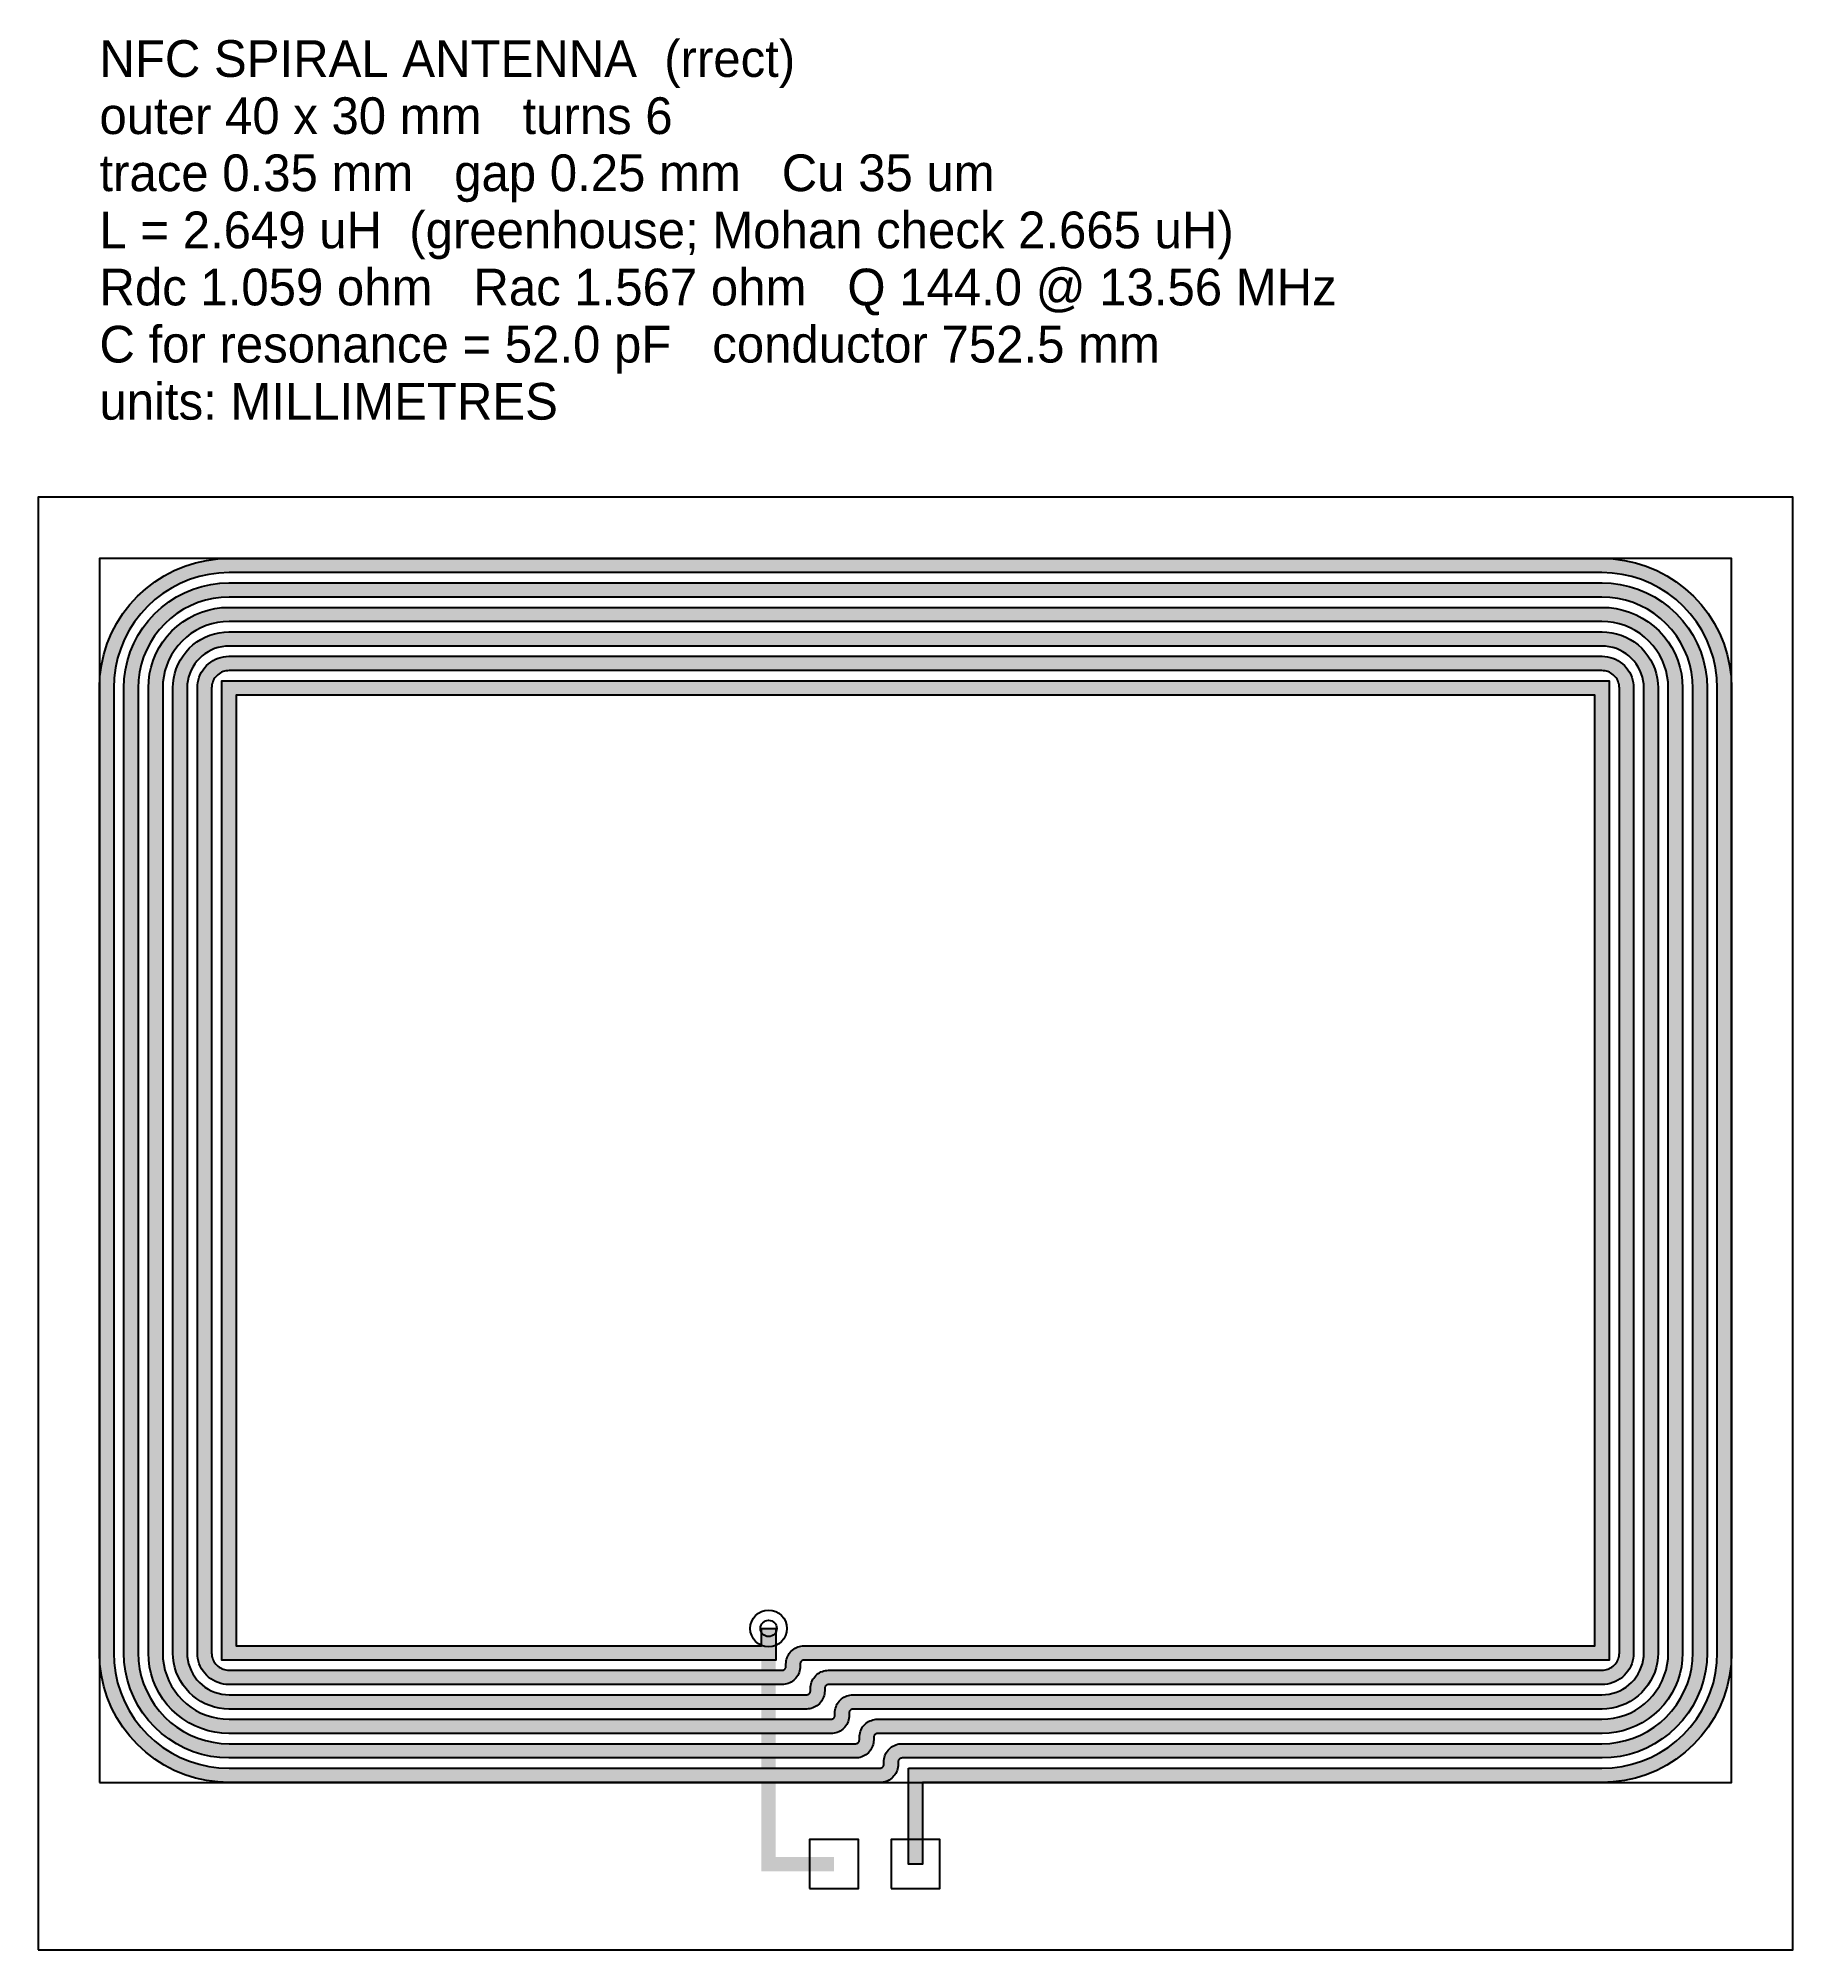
# Model space of a CAD drawing. Header units: millimetres. Extents: x -21.5 to 21.5, y -19.1 to 27.7.
import ezdxf

# ---------------------------------------------------------------- set-up
doc = ezdxf.new("R2010")
doc.units = ezdxf.units.MM
for name, color, linetype in [('ANT_BOTTOM', 1, 'Continuous'), ('ANT_CENTERLINE', 5, 'Continuous'), ('ANT_COPPER', 3, 'Continuous'), ('ANT_COPPER_HATCH', 3, 'Continuous'), ('ANT_INFO', 4, 'Continuous'), ('ANT_KEEPOUT', 8, 'Continuous'), ('ANT_PADS', 2, 'Continuous'), ('ANT_VIA', 6, 'Continuous'), ('BOARD_OUTLINE', 7, 'Continuous')]:
    doc.layers.add(name, color=color, linetype=linetype)

msp = doc.modelspace()

# ---------------------------------------------------------------- texts
at = {"layer": 'ANT_INFO'}
for s, p in [('NFC SPIRAL ANTENNA  (rrect)', (-20, 26.8)), ('outer 40 x 30 mm   turns 6', (-20, 25.4)), ('trace 0.35 mm   gap 0.25 mm   Cu 35 um', (-20, 24)), ('L = 2.649 uH  (greenhouse; Mohan check 2.665 uH)', (-20, 22.6)), ('Rdc 1.059 ohm   Rac 1.567 ohm   Q 144.0 @ 13.56 MHz', (-20, 21.2)), ('C for resonance = 52.0 pF   conductor 752.5 mm', (-20, 19.8)), ('units: MILLIMETRES', (-20, 18.4))]:
    msp.add_text(s, height=0.9, dxfattribs=at).set_placement(p)

# ---------------------------------------------------------------- hatches: boundary and pattern name
at = {"layer": 'ANT_COPPER_HATCH'}
msp.add_hatch(color=3, dxfattribs=at).paths.add_polyline_path([(-0.175, -14.65), (16.821, -14.65), (17.071, -14.639), (17.316, -14.607), (17.556, -14.554), (17.791, -14.479), (18.019, -14.385), (18.237, -14.271), (18.445, -14.139), (18.641, -13.989), (18.822, -13.822), (18.989, -13.641), (19.139, -13.445), (19.271, -13.237), (19.385, -13.019), (19.479, -12.791), (19.554, -12.556), (19.607, -12.316), (19.639, -12.071), (19.65, -11.821), (19.65, 11.821), (19.639, 12.071), (19.607, 12.316), (19.554, 12.556), (19.479, 12.791), (19.385, 13.019), (19.271, 13.237), (19.139, 13.445), (18.989, 13.641), (18.822, 13.822), (18.641, 13.989), (18.445, 14.139), (18.237, 14.271), (18.019, 14.385), (17.791, 14.479), (17.556, 14.554), (17.316, 14.607), (17.071, 14.639), (16.821, 14.65), (-16.821, 14.65), (-17.071, 14.639), (-17.316, 14.607), (-17.556, 14.554), (-17.791, 14.479), (-18.019, 14.385), (-18.237, 14.271), (-18.445, 14.139), (-18.641, 13.989), (-18.822, 13.822), (-18.989, 13.641), (-19.139, 13.445), (-19.271, 13.237), (-19.385, 13.019), (-19.479, 12.791), (-19.554, 12.556), (-19.607, 12.316), (-19.639, 12.071), (-19.65, 11.821), (-19.65, -11.821), (-19.639, -12.071), (-19.607, -12.316), (-19.554, -12.556), (-19.479, -12.791), (-19.385, -13.019), (-19.271, -13.237), (-19.139, -13.445), (-18.989, -13.641), (-18.822, -13.822), (-18.641, -13.989), (-18.445, -14.139), (-18.237, -14.271), (-18.019, -14.385), (-17.791, -14.479), (-17.556, -14.554), (-17.316, -14.607), (-17.071, -14.639), (-16.821, -14.65), (-0.874, -14.65), (-0.862, -14.649), (-0.854, -14.648), (-0.845, -14.647), (-0.838, -14.644), (-0.83, -14.641), (-0.823, -14.637), (-0.816, -14.633), (-0.809, -14.628), (-0.803, -14.622), (-0.797, -14.616), (-0.792, -14.609), (-0.788, -14.602), (-0.784, -14.595), (-0.781, -14.587), (-0.778, -14.58), (-0.777, -14.571), (-0.776, -14.563), (-0.775, -14.551), (-0.775, -14.491), (-0.773, -14.456), (-0.768, -14.418), (-0.76, -14.38), (-0.748, -14.343), (-0.733, -14.307), (-0.716, -14.272), (-0.695, -14.24), (-0.671, -14.209), (-0.645, -14.18), (-0.616, -14.154), (-0.585, -14.13), (-0.553, -14.109), (-0.518, -14.092), (-0.482, -14.077), (-0.445, -14.065), (-0.407, -14.057), (-0.369, -14.052), (-0.334, -14.05), (16.821, -14.05), (17.019, -14.041), (17.211, -14.016), (17.401, -13.974), (17.586, -13.916), (17.765, -13.841), (17.937, -13.752), (18.101, -13.647), (18.255, -13.529), (18.398, -13.398), (18.529, -13.255), (18.647, -13.101), (18.752, -12.937), (18.841, -12.765), (18.916, -12.586), (18.974, -12.401), (19.016, -12.211), (19.041, -12.019), (19.05, -11.821), (19.05, 11.821), (19.041, 12.019), (19.016, 12.211), (18.974, 12.401), (18.916, 12.586), (18.841, 12.765), (18.752, 12.937), (18.647, 13.101), (18.529, 13.255), (18.398, 13.398), (18.255, 13.529), (18.101, 13.647), (17.937, 13.752), (17.765, 13.841), (17.586, 13.916), (17.401, 13.974), (17.211, 14.016), (17.019, 14.041), (16.821, 14.05), (-16.821, 14.05), (-17.019, 14.041), (-17.211, 14.016), (-17.401, 13.974), (-17.586, 13.916), (-17.765, 13.841), (-17.937, 13.752), (-18.101, 13.647), (-18.255, 13.529), (-18.398, 13.398), (-18.529, 13.255), (-18.647, 13.101), (-18.752, 12.937), (-18.841, 12.765), (-18.916, 12.586), (-18.974, 12.401), (-19.016, 12.211), (-19.041, 12.019), (-19.05, 11.821), (-19.05, -11.821), (-19.041, -12.019), (-19.016, -12.211), (-18.974, -12.401), (-18.916, -12.586), (-18.841, -12.765), (-18.752, -12.937), (-18.647, -13.101), (-18.529, -13.255), (-18.398, -13.398), (-18.255, -13.529), (-18.101, -13.647), (-17.937, -13.752), (-17.765, -13.841), (-17.586, -13.916), (-17.401, -13.974), (-17.211, -14.016), (-17.019, -14.041), (-16.821, -14.05), (-1.474, -14.05), (-1.462, -14.049), (-1.454, -14.048), (-1.445, -14.047), (-1.438, -14.044), (-1.43, -14.041), (-1.423, -14.037), (-1.416, -14.033), (-1.409, -14.028), (-1.403, -14.022), (-1.397, -14.016), (-1.392, -14.009), (-1.388, -14.002), (-1.384, -13.995), (-1.381, -13.987), (-1.378, -13.98), (-1.377, -13.971), (-1.376, -13.963), (-1.375, -13.951), (-1.375, -13.891), (-1.373, -13.856), (-1.368, -13.818), (-1.36, -13.78), (-1.348, -13.743), (-1.333, -13.707), (-1.316, -13.672), (-1.295, -13.64), (-1.271, -13.609), (-1.245, -13.58), (-1.216, -13.554), (-1.185, -13.53), (-1.153, -13.509), (-1.118, -13.492), (-1.082, -13.477), (-1.045, -13.465), (-1.007, -13.457), (-0.969, -13.452), (-0.934, -13.45), (16.821, -13.45), (16.967, -13.444), (17.107, -13.425), (17.246, -13.394), (17.381, -13.352), (17.512, -13.298), (17.637, -13.232), (17.757, -13.156), (17.869, -13.07), (17.974, -12.974), (18.07, -12.869), (18.156, -12.757), (18.232, -12.637), (18.298, -12.512), (18.352, -12.381), (18.394, -12.246), (18.425, -12.107), (18.444, -11.967), (18.45, -11.821), (18.45, 11.821), (18.444, 11.967), (18.425, 12.107), (18.394, 12.246), (18.352, 12.381), (18.298, 12.512), (18.232, 12.637), (18.156, 12.757), (18.07, 12.869), (17.974, 12.974), (17.869, 13.07), (17.757, 13.156), (17.637, 13.232), (17.512, 13.298), (17.381, 13.352), (17.246, 13.394), (17.107, 13.425), (16.967, 13.444), (16.821, 13.45), (-16.821, 13.45), (-16.967, 13.444), (-17.107, 13.425), (-17.246, 13.394), (-17.381, 13.352), (-17.512, 13.298), (-17.637, 13.232), (-17.757, 13.156), (-17.869, 13.07), (-17.974, 12.974), (-18.07, 12.869), (-18.156, 12.757), (-18.232, 12.637), (-18.298, 12.512), (-18.352, 12.381), (-18.394, 12.246), (-18.425, 12.107), (-18.444, 11.967), (-18.45, 11.821), (-18.45, -11.821), (-18.444, -11.967), (-18.425, -12.107), (-18.394, -12.246), (-18.352, -12.381), (-18.298, -12.512), (-18.232, -12.637), (-18.156, -12.757), (-18.07, -12.869), (-17.974, -12.974), (-17.869, -13.07), (-17.757, -13.156), (-17.637, -13.232), (-17.512, -13.298), (-17.381, -13.352), (-17.246, -13.394), (-17.107, -13.425), (-16.967, -13.444), (-16.821, -13.45), (-2.074, -13.45), (-2.062, -13.449), (-2.054, -13.448), (-2.045, -13.447), (-2.038, -13.444), (-2.03, -13.441), (-2.023, -13.437), (-2.016, -13.433), (-2.009, -13.428), (-2.003, -13.422), (-1.997, -13.416), (-1.992, -13.409), (-1.988, -13.402), (-1.984, -13.395), (-1.981, -13.387), (-1.978, -13.38), (-1.977, -13.371), (-1.976, -13.363), (-1.975, -13.351), (-1.975, -13.291), (-1.973, -13.256), (-1.968, -13.218), (-1.96, -13.18), (-1.948, -13.143), (-1.933, -13.107), (-1.916, -13.072), (-1.895, -13.04), (-1.871, -13.009), (-1.845, -12.98), (-1.816, -12.954), (-1.785, -12.93), (-1.753, -12.909), (-1.718, -12.892), (-1.682, -12.877), (-1.645, -12.865), (-1.607, -12.857), (-1.569, -12.852), (-1.534, -12.85), (16.821, -12.85), (16.914, -12.846), (17.003, -12.834), (17.09, -12.815), (17.176, -12.788), (17.258, -12.754), (17.337, -12.713), (17.413, -12.664), (17.484, -12.61), (17.55, -12.55), (17.61, -12.484), (17.664, -12.413), (17.713, -12.337), (17.754, -12.258), (17.788, -12.176), (17.815, -12.09), (17.834, -12.003), (17.846, -11.914), (17.85, -11.821), (17.85, 11.821), (17.846, 11.914), (17.834, 12.003), (17.815, 12.09), (17.788, 12.176), (17.754, 12.258), (17.713, 12.337), (17.664, 12.413), (17.61, 12.484), (17.55, 12.55), (17.484, 12.61), (17.413, 12.664), (17.337, 12.713), (17.258, 12.754), (17.176, 12.788), (17.09, 12.815), (17.003, 12.834), (16.914, 12.846), (16.821, 12.85), (-16.821, 12.85), (-16.914, 12.846), (-17.003, 12.834), (-17.09, 12.815), (-17.176, 12.788), (-17.258, 12.754), (-17.337, 12.713), (-17.413, 12.664), (-17.484, 12.61), (-17.55, 12.55), (-17.61, 12.484), (-17.664, 12.413), (-17.713, 12.337), (-17.754, 12.258), (-17.788, 12.176), (-17.815, 12.09), (-17.834, 12.003), (-17.846, 11.914), (-17.85, 11.821), (-17.85, -11.821), (-17.846, -11.914), (-17.834, -12.003), (-17.815, -12.09), (-17.788, -12.176), (-17.754, -12.258), (-17.713, -12.337), (-17.664, -12.413), (-17.61, -12.484), (-17.55, -12.55), (-17.484, -12.61), (-17.413, -12.664), (-17.337, -12.713), (-17.258, -12.754), (-17.176, -12.788), (-17.09, -12.815), (-17.003, -12.834), (-16.914, -12.846), (-16.821, -12.85), (-2.674, -12.85), (-2.662, -12.849), (-2.654, -12.848), (-2.645, -12.847), (-2.638, -12.844), (-2.63, -12.841), (-2.623, -12.837), (-2.616, -12.833), (-2.609, -12.828), (-2.603, -12.822), (-2.597, -12.816), (-2.592, -12.809), (-2.588, -12.802), (-2.584, -12.795), (-2.581, -12.787), (-2.578, -12.78), (-2.577, -12.771), (-2.576, -12.763), (-2.575, -12.751), (-2.575, -12.691), (-2.573, -12.656), (-2.568, -12.618), (-2.56, -12.58), (-2.548, -12.543), (-2.533, -12.507), (-2.516, -12.472), (-2.495, -12.44), (-2.471, -12.409), (-2.445, -12.38), (-2.416, -12.354), (-2.385, -12.33), (-2.353, -12.309), (-2.318, -12.292), (-2.282, -12.277), (-2.245, -12.265), (-2.207, -12.257), (-2.169, -12.252), (-2.134, -12.25), (16.821, -12.25), (16.862, -12.248), (16.899, -12.243), (16.935, -12.235), (16.97, -12.224), (17.005, -12.21), (17.037, -12.193), (17.069, -12.173), (17.098, -12.15), (17.125, -12.125), (17.15, -12.098), (17.173, -12.069), (17.193, -12.037), (17.21, -12.005), (17.224, -11.97), (17.235, -11.935), (17.243, -11.899), (17.248, -11.862), (17.25, -11.821), (17.25, 11.821), (17.248, 11.862), (17.243, 11.899), (17.235, 11.935), (17.224, 11.97), (17.21, 12.005), (17.193, 12.037), (17.173, 12.069), (17.15, 12.098), (17.125, 12.125), (17.098, 12.15), (17.069, 12.173), (17.037, 12.193), (17.005, 12.21), (16.97, 12.224), (16.935, 12.235), (16.899, 12.243), (16.862, 12.248), (16.821, 12.25), (-16.821, 12.25), (-16.862, 12.248), (-16.899, 12.243), (-16.935, 12.235), (-16.97, 12.224), (-17.005, 12.21), (-17.037, 12.193), (-17.069, 12.173), (-17.098, 12.15), (-17.125, 12.125), (-17.15, 12.098), (-17.173, 12.069), (-17.193, 12.037), (-17.21, 12.005), (-17.224, 11.97), (-17.235, 11.935), (-17.243, 11.899), (-17.248, 11.862), (-17.25, 11.821), (-17.25, -11.821), (-17.248, -11.862), (-17.243, -11.899), (-17.235, -11.935), (-17.224, -11.97), (-17.21, -12.005), (-17.193, -12.037), (-17.173, -12.069), (-17.15, -12.098), (-17.125, -12.125), (-17.098, -12.15), (-17.069, -12.173), (-17.037, -12.193), (-17.005, -12.21), (-16.97, -12.224), (-16.935, -12.235), (-16.899, -12.243), (-16.862, -12.248), (-16.821, -12.25), (-3.274, -12.25), (-3.262, -12.249), (-3.254, -12.248), (-3.245, -12.247), (-3.238, -12.244), (-3.23, -12.241), (-3.223, -12.237), (-3.216, -12.233), (-3.209, -12.228), (-3.203, -12.222), (-3.197, -12.216), (-3.192, -12.209), (-3.188, -12.202), (-3.184, -12.195), (-3.181, -12.187), (-3.178, -12.18), (-3.177, -12.171), (-3.176, -12.163), (-3.175, -12.151), (-3.175, -12.091), (-3.173, -12.056), (-3.168, -12.018), (-3.16, -11.98), (-3.148, -11.943), (-3.133, -11.907), (-3.116, -11.872), (-3.095, -11.84), (-3.071, -11.809), (-3.045, -11.78), (-3.016, -11.754), (-2.985, -11.73), (-2.953, -11.709), (-2.918, -11.692), (-2.882, -11.677), (-2.845, -11.665), (-2.807, -11.657), (-2.769, -11.652), (-2.734, -11.65), (16.65, -11.65), (16.65, 11.65), (-16.65, 11.65), (-16.65, -11.65), (-3.775, -11.65), (-3.775, -11.225), (-3.425, -11.225), (-3.425, -12), (-17, -12), (-17, 12), (17, 12), (17, -12), (-2.726, -12), (-2.738, -12.001), (-2.746, -12.002), (-2.755, -12.003), (-2.762, -12.006), (-2.77, -12.009), (-2.777, -12.013), (-2.784, -12.017), (-2.791, -12.022), (-2.797, -12.028), (-2.803, -12.034), (-2.808, -12.041), (-2.812, -12.048), (-2.816, -12.055), (-2.819, -12.063), (-2.822, -12.07), (-2.823, -12.079), (-2.824, -12.087), (-2.825, -12.099), (-2.825, -12.159), (-2.827, -12.194), (-2.832, -12.232), (-2.84, -12.27), (-2.852, -12.307), (-2.867, -12.343), (-2.884, -12.378), (-2.905, -12.41), (-2.929, -12.441), (-2.955, -12.47), (-2.984, -12.496), (-3.015, -12.52), (-3.047, -12.541), (-3.082, -12.558), (-3.118, -12.573), (-3.155, -12.585), (-3.193, -12.593), (-3.231, -12.598), (-3.266, -12.6), (-16.829, -12.6), (-16.893, -12.597), (-16.96, -12.588), (-17.026, -12.574), (-17.09, -12.553), (-17.153, -12.528), (-17.213, -12.496), (-17.27, -12.46), (-17.323, -12.419), (-17.373, -12.373), (-17.419, -12.323), (-17.46, -12.27), (-17.496, -12.213), (-17.528, -12.153), (-17.553, -12.09), (-17.574, -12.026), (-17.588, -11.96), (-17.597, -11.893), (-17.6, -11.829), (-17.6, 11.829), (-17.597, 11.893), (-17.588, 11.96), (-17.574, 12.026), (-17.553, 12.09), (-17.528, 12.153), (-17.496, 12.213), (-17.46, 12.27), (-17.419, 12.323), (-17.373, 12.373), (-17.323, 12.419), (-17.27, 12.46), (-17.213, 12.496), (-17.153, 12.528), (-17.09, 12.553), (-17.026, 12.574), (-16.96, 12.588), (-16.893, 12.597), (-16.829, 12.6), (16.829, 12.6), (16.893, 12.597), (16.96, 12.588), (17.026, 12.574), (17.09, 12.553), (17.153, 12.528), (17.213, 12.496), (17.27, 12.46), (17.323, 12.419), (17.373, 12.373), (17.419, 12.323), (17.46, 12.27), (17.496, 12.213), (17.528, 12.153), (17.553, 12.09), (17.574, 12.026), (17.588, 11.96), (17.597, 11.893), (17.6, 11.829), (17.6, -11.829), (17.597, -11.893), (17.588, -11.96), (17.574, -12.026), (17.553, -12.09), (17.528, -12.153), (17.496, -12.213), (17.46, -12.27), (17.419, -12.323), (17.373, -12.373), (17.323, -12.419), (17.27, -12.46), (17.213, -12.496), (17.153, -12.528), (17.09, -12.553), (17.026, -12.574), (16.96, -12.588), (16.893, -12.597), (16.829, -12.6), (-2.126, -12.6), (-2.138, -12.601), (-2.146, -12.602), (-2.155, -12.603), (-2.162, -12.606), (-2.17, -12.609), (-2.177, -12.613), (-2.184, -12.617), (-2.191, -12.622), (-2.197, -12.628), (-2.203, -12.634), (-2.208, -12.641), (-2.212, -12.648), (-2.216, -12.655), (-2.219, -12.663), (-2.222, -12.67), (-2.223, -12.679), (-2.224, -12.687), (-2.225, -12.699), (-2.225, -12.759), (-2.227, -12.794), (-2.232, -12.832), (-2.24, -12.87), (-2.252, -12.907), (-2.267, -12.943), (-2.284, -12.978), (-2.305, -13.01), (-2.329, -13.041), (-2.355, -13.07), (-2.384, -13.096), (-2.415, -13.12), (-2.447, -13.141), (-2.482, -13.158), (-2.518, -13.173), (-2.555, -13.185), (-2.593, -13.193), (-2.631, -13.198), (-2.666, -13.2), (-16.829, -13.2), (-16.945, -13.195), (-17.064, -13.179), (-17.181, -13.153), (-17.295, -13.117), (-17.406, -13.071), (-17.513, -13.016), (-17.614, -12.951), (-17.709, -12.878), (-17.797, -12.797), (-17.878, -12.709), (-17.951, -12.614), (-18.016, -12.513), (-18.071, -12.406), (-18.117, -12.295), (-18.153, -12.181), (-18.179, -12.064), (-18.195, -11.945), (-18.2, -11.829), (-18.2, 11.829), (-18.195, 11.945), (-18.179, 12.064), (-18.153, 12.181), (-18.117, 12.295), (-18.071, 12.406), (-18.016, 12.513), (-17.951, 12.614), (-17.878, 12.709), (-17.797, 12.797), (-17.709, 12.878), (-17.614, 12.951), (-17.513, 13.016), (-17.406, 13.071), (-17.295, 13.117), (-17.181, 13.153), (-17.064, 13.179), (-16.945, 13.195), (-16.829, 13.2), (16.829, 13.2), (16.945, 13.195), (17.064, 13.179), (17.181, 13.153), (17.295, 13.117), (17.406, 13.071), (17.513, 13.016), (17.614, 12.951), (17.709, 12.878), (17.797, 12.797), (17.878, 12.709), (17.951, 12.614), (18.016, 12.513), (18.071, 12.406), (18.117, 12.295), (18.153, 12.181), (18.179, 12.064), (18.195, 11.945), (18.2, 11.829), (18.2, -11.829), (18.195, -11.945), (18.179, -12.064), (18.153, -12.181), (18.117, -12.295), (18.071, -12.406), (18.016, -12.513), (17.951, -12.614), (17.878, -12.709), (17.797, -12.797), (17.709, -12.878), (17.614, -12.951), (17.513, -13.016), (17.406, -13.071), (17.295, -13.117), (17.181, -13.153), (17.064, -13.179), (16.945, -13.195), (16.829, -13.2), (-1.526, -13.2), (-1.538, -13.201), (-1.546, -13.202), (-1.555, -13.203), (-1.562, -13.206), (-1.57, -13.209), (-1.577, -13.213), (-1.584, -13.217), (-1.591, -13.222), (-1.597, -13.228), (-1.603, -13.234), (-1.608, -13.241), (-1.612, -13.248), (-1.616, -13.255), (-1.619, -13.263), (-1.622, -13.27), (-1.623, -13.279), (-1.624, -13.287), (-1.625, -13.299), (-1.625, -13.359), (-1.627, -13.394), (-1.632, -13.432), (-1.64, -13.47), (-1.652, -13.507), (-1.667, -13.543), (-1.684, -13.578), (-1.705, -13.61), (-1.729, -13.641), (-1.755, -13.67), (-1.784, -13.696), (-1.815, -13.72), (-1.847, -13.741), (-1.882, -13.758), (-1.918, -13.773), (-1.955, -13.785), (-1.993, -13.793), (-2.031, -13.798), (-2.066, -13.8), (-16.829, -13.8), (-16.997, -13.793), (-17.168, -13.77), (-17.336, -13.733), (-17.501, -13.681), (-17.66, -13.615), (-17.813, -13.536), (-17.958, -13.443), (-18.095, -13.338), (-18.222, -13.222), (-18.338, -13.095), (-18.443, -12.958), (-18.536, -12.813), (-18.615, -12.66), (-18.681, -12.501), (-18.733, -12.336), (-18.77, -12.168), (-18.793, -11.997), (-18.8, -11.829), (-18.8, 11.829), (-18.793, 11.997), (-18.77, 12.168), (-18.733, 12.336), (-18.681, 12.501), (-18.615, 12.66), (-18.536, 12.813), (-18.443, 12.958), (-18.338, 13.095), (-18.222, 13.222), (-18.095, 13.338), (-17.958, 13.443), (-17.813, 13.536), (-17.66, 13.615), (-17.501, 13.681), (-17.336, 13.733), (-17.168, 13.77), (-16.997, 13.793), (-16.829, 13.8), (16.829, 13.8), (16.997, 13.793), (17.168, 13.77), (17.336, 13.733), (17.501, 13.681), (17.66, 13.615), (17.813, 13.536), (17.958, 13.443), (18.095, 13.338), (18.222, 13.222), (18.338, 13.095), (18.443, 12.958), (18.536, 12.813), (18.615, 12.66), (18.681, 12.501), (18.733, 12.336), (18.77, 12.168), (18.793, 11.997), (18.8, 11.829), (18.8, -11.829), (18.793, -11.997), (18.77, -12.168), (18.733, -12.336), (18.681, -12.501), (18.615, -12.66), (18.536, -12.813), (18.443, -12.958), (18.338, -13.095), (18.222, -13.222), (18.095, -13.338), (17.958, -13.443), (17.813, -13.536), (17.66, -13.615), (17.501, -13.681), (17.336, -13.733), (17.168, -13.77), (16.997, -13.793), (16.829, -13.8), (-0.926, -13.8), (-0.938, -13.801), (-0.946, -13.802), (-0.955, -13.803), (-0.962, -13.806), (-0.97, -13.809), (-0.977, -13.813), (-0.984, -13.817), (-0.991, -13.822), (-0.997, -13.828), (-1.003, -13.834), (-1.008, -13.841), (-1.012, -13.848), (-1.016, -13.855), (-1.019, -13.863), (-1.022, -13.87), (-1.023, -13.879), (-1.024, -13.887), (-1.025, -13.899), (-1.025, -13.959), (-1.027, -13.994), (-1.032, -14.032), (-1.04, -14.07), (-1.052, -14.107), (-1.067, -14.143), (-1.084, -14.178), (-1.105, -14.21), (-1.129, -14.241), (-1.155, -14.27), (-1.184, -14.296), (-1.215, -14.32), (-1.247, -14.341), (-1.282, -14.358), (-1.318, -14.373), (-1.355, -14.385), (-1.393, -14.393), (-1.431, -14.398), (-1.466, -14.4), (-16.829, -14.4), (-17.049, -14.39), (-17.272, -14.361), (-17.492, -14.312), (-17.706, -14.245), (-17.913, -14.159), (-18.113, -14.055), (-18.302, -13.934), (-18.48, -13.798), (-18.646, -13.646), (-18.798, -13.48), (-18.934, -13.302), (-19.055, -13.113), (-19.159, -12.913), (-19.245, -12.706), (-19.312, -12.492), (-19.361, -12.272), (-19.39, -12.049), (-19.4, -11.829), (-19.4, 11.829), (-19.39, 12.049), (-19.361, 12.272), (-19.312, 12.492), (-19.245, 12.706), (-19.159, 12.913), (-19.055, 13.113), (-18.934, 13.302), (-18.798, 13.48), (-18.646, 13.646), (-18.48, 13.798), (-18.302, 13.934), (-18.113, 14.055), (-17.913, 14.159), (-17.706, 14.245), (-17.492, 14.312), (-17.272, 14.361), (-17.049, 14.39), (-16.829, 14.4), (16.829, 14.4), (17.049, 14.39), (17.272, 14.361), (17.492, 14.312), (17.706, 14.245), (17.913, 14.159), (18.113, 14.055), (18.302, 13.934), (18.48, 13.798), (18.646, 13.646), (18.798, 13.48), (18.934, 13.302), (19.055, 13.113), (19.159, 12.913), (19.245, 12.706), (19.312, 12.492), (19.361, 12.272), (19.39, 12.049), (19.4, 11.829), (19.4, -11.829), (19.39, -12.049), (19.361, -12.272), (19.312, -12.492), (19.245, -12.706), (19.159, -12.913), (19.055, -13.113), (18.934, -13.302), (18.798, -13.48), (18.646, -13.646), (18.48, -13.798), (18.302, -13.934), (18.113, -14.055), (17.913, -14.159), (17.706, -14.245), (17.492, -14.312), (17.272, -14.361), (17.049, -14.39), (16.829, -14.4), (-0.326, -14.4), (-0.338, -14.401), (-0.346, -14.402), (-0.355, -14.403), (-0.362, -14.406), (-0.37, -14.409), (-0.377, -14.413), (-0.384, -14.417), (-0.391, -14.422), (-0.397, -14.428), (-0.403, -14.434), (-0.408, -14.441), (-0.412, -14.448), (-0.416, -14.455), (-0.419, -14.463), (-0.422, -14.47), (-0.423, -14.479), (-0.424, -14.487), (-0.425, -14.499), (-0.425, -14.559), (-0.427, -14.594), (-0.432, -14.632), (-0.44, -14.67), (-0.452, -14.707), (-0.467, -14.743), (-0.484, -14.778), (-0.505, -14.81), (-0.529, -14.841), (-0.555, -14.87), (-0.584, -14.896), (-0.615, -14.92), (-0.647, -14.941), (-0.682, -14.958), (-0.718, -14.973), (-0.755, -14.985), (-0.793, -14.993), (-0.831, -14.998), (-0.866, -15), (-16.829, -15), (-17.102, -14.988), (-17.376, -14.952), (-17.647, -14.892), (-17.911, -14.809), (-18.167, -14.703), (-18.413, -14.575), (-18.646, -14.426), (-18.866, -14.257), (-19.07, -14.07), (-19.257, -13.866), (-19.426, -13.646), (-19.575, -13.413), (-19.703, -13.167), (-19.809, -12.911), (-19.892, -12.647), (-19.952, -12.376), (-19.988, -12.102), (-20, -11.829), (-20, 11.829), (-19.988, 12.102), (-19.952, 12.376), (-19.892, 12.647), (-19.809, 12.911), (-19.703, 13.167), (-19.575, 13.413), (-19.426, 13.646), (-19.257, 13.866), (-19.07, 14.07), (-18.866, 14.257), (-18.646, 14.426), (-18.413, 14.575), (-18.167, 14.703), (-17.911, 14.809), (-17.647, 14.892), (-17.376, 14.952), (-17.102, 14.988), (-16.829, 15), (16.829, 15), (17.102, 14.988), (17.376, 14.952), (17.647, 14.892), (17.911, 14.809), (18.167, 14.703), (18.413, 14.575), (18.646, 14.426), (18.866, 14.257), (19.07, 14.07), (19.257, 13.866), (19.426, 13.646), (19.575, 13.413), (19.703, 13.167), (19.809, 12.911), (19.892, 12.647), (19.952, 12.376), (19.988, 12.102), (20, 11.829), (20, -11.829), (19.988, -12.102), (19.952, -12.376), (19.892, -12.647), (19.809, -12.911), (19.703, -13.167), (19.575, -13.413), (19.426, -13.646), (19.257, -13.866), (19.07, -14.07), (18.866, -14.257), (18.646, -14.426), (18.413, -14.575), (18.167, -14.703), (17.911, -14.809), (17.647, -14.892), (17.376, -14.952), (17.102, -14.988), (16.829, -15), (0.175, -15), (0.175, -17), (-0.175, -17), (-0.175, -14.65)])

# ---------------------------------------------------------------- linework, layer by layer
at = {"layer": 'ANT_BOTTOM', "const_width": 0.35}
msp.add_lwpolyline([(-3.6, -11.225), (-3.6, -17), (-2, -17)], dxfattribs=at)
at = {"layer": 'ANT_CENTERLINE', "const_width": 0.35}
msp.add_lwpolyline([(0, -17), (0, -14.825), (16.825, -14.825), (17.086, -14.814), (17.346, -14.779), (17.601, -14.723), (17.851, -14.644), (18.093, -14.544), (18.325, -14.423), (18.546, -14.282), (18.753, -14.123), (18.946, -13.946), (19.123, -13.753), (19.282, -13.546), (19.423, -13.325), (19.544, -13.093), (19.644, -12.851), (19.723, -12.601), (19.779, -12.346), (19.814, -12.086), (19.825, -11.825), (19.825, 11.825), (19.814, 12.086), (19.779, 12.346), (19.723, 12.601), (19.644, 12.851), (19.544, 13.093), (19.423, 13.325), (19.282, 13.546), (19.123, 13.753), (18.946, 13.946), (18.753, 14.123), (18.546, 14.282), (18.325, 14.423), (18.093, 14.544), (17.851, 14.644), (17.601, 14.723), (17.346, 14.779), (17.086, 14.814), (16.825, 14.825), (-16.825, 14.825), (-17.086, 14.814), (-17.346, 14.779), (-17.601, 14.723), (-17.851, 14.644), (-18.093, 14.544), (-18.325, 14.423), (-18.546, 14.282), (-18.753, 14.123), (-18.946, 13.946), (-19.123, 13.753), (-19.282, 13.546), (-19.423, 13.325), (-19.544, 13.093), (-19.644, 12.851), (-19.723, 12.601), (-19.779, 12.346), (-19.814, 12.086), (-19.825, 11.825), (-19.825, -11.825), (-19.814, -12.086), (-19.779, -12.346), (-19.723, -12.601), (-19.644, -12.851), (-19.544, -13.093), (-19.423, -13.325), (-19.282, -13.546), (-19.123, -13.753), (-18.946, -13.946), (-18.753, -14.123), (-18.546, -14.282), (-18.325, -14.423), (-18.093, -14.544), (-17.851, -14.644), (-17.601, -14.723), (-17.346, -14.779), (-17.086, -14.814), (-16.825, -14.825), (-0.87, -14.825), (-0.846, -14.824), (-0.823, -14.821), (-0.8, -14.816), (-0.778, -14.809), (-0.756, -14.8), (-0.735, -14.789), (-0.715, -14.776), (-0.696, -14.762), (-0.679, -14.746), (-0.663, -14.729), (-0.649, -14.71), (-0.636, -14.69), (-0.625, -14.669), (-0.616, -14.647), (-0.609, -14.625), (-0.604, -14.602), (-0.601, -14.579), (-0.6, -14.555), (-0.6, -14.495), (-0.599, -14.471), (-0.596, -14.448), (-0.591, -14.425), (-0.584, -14.403), (-0.575, -14.381), (-0.564, -14.36), (-0.551, -14.34), (-0.537, -14.321), (-0.521, -14.304), (-0.504, -14.288), (-0.485, -14.274), (-0.465, -14.261), (-0.444, -14.25), (-0.422, -14.241), (-0.4, -14.234), (-0.377, -14.229), (-0.354, -14.226), (-0.33, -14.225), (16.825, -14.225), (17.034, -14.216), (17.242, -14.189), (17.446, -14.143), (17.646, -14.08), (17.839, -14), (18.025, -13.903), (18.202, -13.791), (18.368, -13.664), (18.522, -13.522), (18.664, -13.368), (18.791, -13.202), (18.903, -13.025), (19, -12.839), (19.08, -12.646), (19.143, -12.446), (19.189, -12.242), (19.216, -12.034), (19.225, -11.825), (19.225, 11.825), (19.216, 12.034), (19.189, 12.242), (19.143, 12.446), (19.08, 12.646), (19, 12.839), (18.903, 13.025), (18.791, 13.202), (18.664, 13.368), (18.522, 13.522), (18.368, 13.664), (18.202, 13.791), (18.025, 13.903), (17.839, 14), (17.646, 14.08), (17.446, 14.143), (17.242, 14.189), (17.034, 14.216), (16.825, 14.225), (-16.825, 14.225), (-17.034, 14.216), (-17.242, 14.189), (-17.446, 14.143), (-17.646, 14.08), (-17.839, 14), (-18.025, 13.903), (-18.202, 13.791), (-18.368, 13.664), (-18.522, 13.522), (-18.664, 13.368), (-18.791, 13.202), (-18.903, 13.025), (-19, 12.839), (-19.08, 12.646), (-19.143, 12.446), (-19.189, 12.242), (-19.216, 12.034), (-19.225, 11.825), (-19.225, -11.825), (-19.216, -12.034), (-19.189, -12.242), (-19.143, -12.446), (-19.08, -12.646), (-19, -12.839), (-18.903, -13.025), (-18.791, -13.202), (-18.664, -13.368), (-18.522, -13.522), (-18.368, -13.664), (-18.202, -13.791), (-18.025, -13.903), (-17.839, -14), (-17.646, -14.08), (-17.446, -14.143), (-17.242, -14.189), (-17.034, -14.216), (-16.825, -14.225), (-1.47, -14.225), (-1.446, -14.224), (-1.423, -14.221), (-1.4, -14.216), (-1.378, -14.209), (-1.356, -14.2), (-1.335, -14.189), (-1.315, -14.176), (-1.296, -14.162), (-1.279, -14.146), (-1.263, -14.129), (-1.249, -14.11), (-1.236, -14.09), (-1.225, -14.069), (-1.216, -14.047), (-1.209, -14.025), (-1.204, -14.002), (-1.201, -13.979), (-1.2, -13.955), (-1.2, -13.895), (-1.199, -13.871), (-1.196, -13.848), (-1.191, -13.825), (-1.184, -13.803), (-1.175, -13.781), (-1.164, -13.76), (-1.151, -13.74), (-1.137, -13.721), (-1.121, -13.704), (-1.104, -13.688), (-1.085, -13.674), (-1.065, -13.661), (-1.044, -13.65), (-1.022, -13.641), (-1, -13.634), (-0.977, -13.629), (-0.954, -13.626), (-0.93, -13.625), (16.825, -13.625), (16.982, -13.618), (17.138, -13.598), (17.291, -13.564), (17.441, -13.516), (17.586, -13.456), (17.725, -13.384), (17.857, -13.299), (17.982, -13.204), (18.098, -13.098), (18.204, -12.982), (18.299, -12.857), (18.384, -12.725), (18.456, -12.586), (18.516, -12.441), (18.564, -12.291), (18.598, -12.138), (18.618, -11.982), (18.625, -11.825), (18.625, 11.825), (18.618, 11.982), (18.598, 12.138), (18.564, 12.291), (18.516, 12.441), (18.456, 12.586), (18.384, 12.725), (18.299, 12.857), (18.204, 12.982), (18.098, 13.098), (17.982, 13.204), (17.857, 13.299), (17.725, 13.384), (17.586, 13.456), (17.441, 13.516), (17.291, 13.564), (17.138, 13.598), (16.982, 13.618), (16.825, 13.625), (-16.825, 13.625), (-16.982, 13.618), (-17.138, 13.598), (-17.291, 13.564), (-17.441, 13.516), (-17.586, 13.456), (-17.725, 13.384), (-17.857, 13.299), (-17.982, 13.204), (-18.098, 13.098), (-18.204, 12.982), (-18.299, 12.857), (-18.384, 12.725), (-18.456, 12.586), (-18.516, 12.441), (-18.564, 12.291), (-18.598, 12.138), (-18.618, 11.982), (-18.625, 11.825), (-18.625, -11.825), (-18.618, -11.982), (-18.598, -12.138), (-18.564, -12.291), (-18.516, -12.441), (-18.456, -12.586), (-18.384, -12.725), (-18.299, -12.857), (-18.204, -12.982), (-18.098, -13.098), (-17.982, -13.204), (-17.857, -13.299), (-17.725, -13.384), (-17.586, -13.456), (-17.441, -13.516), (-17.291, -13.564), (-17.138, -13.598), (-16.982, -13.618), (-16.825, -13.625), (-2.07, -13.625), (-2.046, -13.624), (-2.023, -13.621), (-2, -13.616), (-1.978, -13.609), (-1.956, -13.6), (-1.935, -13.589), (-1.915, -13.576), (-1.896, -13.562), (-1.879, -13.546), (-1.863, -13.529), (-1.849, -13.51), (-1.836, -13.49), (-1.825, -13.469), (-1.816, -13.447), (-1.809, -13.425), (-1.804, -13.402), (-1.801, -13.379), (-1.8, -13.355), (-1.8, -13.295), (-1.799, -13.271), (-1.796, -13.248), (-1.791, -13.225), (-1.784, -13.203), (-1.775, -13.181), (-1.764, -13.16), (-1.751, -13.14), (-1.737, -13.121), (-1.721, -13.104), (-1.704, -13.088), (-1.685, -13.074), (-1.665, -13.061), (-1.644, -13.05), (-1.622, -13.041), (-1.6, -13.034), (-1.577, -13.029), (-1.554, -13.026), (-1.53, -13.025), (16.825, -13.025), (16.93, -13.02), (17.033, -13.007), (17.136, -12.984), (17.235, -12.953), (17.332, -12.913), (17.425, -12.864), (17.513, -12.808), (17.596, -12.744), (17.674, -12.674), (17.744, -12.596), (17.808, -12.513), (17.864, -12.425), (17.913, -12.332), (17.953, -12.235), (17.984, -12.136), (18.007, -12.033), (18.02, -11.93), (18.025, -11.825), (18.025, 11.825), (18.02, 11.93), (18.007, 12.033), (17.984, 12.136), (17.953, 12.235), (17.913, 12.332), (17.864, 12.425), (17.808, 12.513), (17.744, 12.596), (17.674, 12.674), (17.596, 12.744), (17.513, 12.808), (17.425, 12.864), (17.332, 12.913), (17.235, 12.953), (17.136, 12.984), (17.033, 13.007), (16.93, 13.02), (16.825, 13.025), (-16.825, 13.025), (-16.93, 13.02), (-17.033, 13.007), (-17.136, 12.984), (-17.235, 12.953), (-17.332, 12.913), (-17.425, 12.864), (-17.513, 12.808), (-17.596, 12.744), (-17.674, 12.674), (-17.744, 12.596), (-17.808, 12.513), (-17.864, 12.425), (-17.913, 12.332), (-17.953, 12.235), (-17.984, 12.136), (-18.007, 12.033), (-18.02, 11.93), (-18.025, 11.825), (-18.025, -11.825), (-18.02, -11.93), (-18.007, -12.033), (-17.984, -12.136), (-17.953, -12.235), (-17.913, -12.332), (-17.864, -12.425), (-17.808, -12.513), (-17.744, -12.596), (-17.674, -12.674), (-17.596, -12.744), (-17.513, -12.808), (-17.425, -12.864), (-17.332, -12.913), (-17.235, -12.953), (-17.136, -12.984), (-17.033, -13.007), (-16.93, -13.02), (-16.825, -13.025), (-2.67, -13.025), (-2.646, -13.024), (-2.623, -13.021), (-2.6, -13.016), (-2.578, -13.009), (-2.556, -13), (-2.535, -12.989), (-2.515, -12.976), (-2.496, -12.962), (-2.479, -12.946), (-2.463, -12.929), (-2.449, -12.91), (-2.436, -12.89), (-2.425, -12.869), (-2.416, -12.847), (-2.409, -12.825), (-2.404, -12.802), (-2.401, -12.779), (-2.4, -12.755), (-2.4, -12.695), (-2.399, -12.671), (-2.396, -12.648), (-2.391, -12.625), (-2.384, -12.603), (-2.375, -12.581), (-2.364, -12.56), (-2.351, -12.54), (-2.337, -12.521), (-2.321, -12.504), (-2.304, -12.488), (-2.285, -12.474), (-2.265, -12.461), (-2.244, -12.45), (-2.222, -12.441), (-2.2, -12.434), (-2.177, -12.429), (-2.154, -12.426), (-2.13, -12.425), (16.825, -12.425), (16.877, -12.423), (16.929, -12.416), (16.98, -12.405), (17.03, -12.389), (17.079, -12.369), (17.125, -12.345), (17.169, -12.316), (17.211, -12.285), (17.249, -12.249), (17.285, -12.211), (17.316, -12.169), (17.345, -12.125), (17.369, -12.079), (17.389, -12.03), (17.405, -11.98), (17.416, -11.929), (17.423, -11.877), (17.425, -11.825), (17.425, 11.825), (17.423, 11.877), (17.416, 11.929), (17.405, 11.98), (17.389, 12.03), (17.369, 12.079), (17.345, 12.125), (17.316, 12.169), (17.285, 12.211), (17.249, 12.249), (17.211, 12.285), (17.169, 12.316), (17.125, 12.345), (17.079, 12.369), (17.03, 12.389), (16.98, 12.405), (16.929, 12.416), (16.877, 12.423), (16.825, 12.425), (-16.825, 12.425), (-16.877, 12.423), (-16.929, 12.416), (-16.98, 12.405), (-17.03, 12.389), (-17.079, 12.369), (-17.125, 12.345), (-17.169, 12.316), (-17.211, 12.285), (-17.249, 12.249), (-17.285, 12.211), (-17.316, 12.169), (-17.345, 12.125), (-17.369, 12.079), (-17.389, 12.03), (-17.405, 11.98), (-17.416, 11.929), (-17.423, 11.877), (-17.425, 11.825), (-17.425, -11.825), (-17.423, -11.877), (-17.416, -11.929), (-17.405, -11.98), (-17.389, -12.03), (-17.369, -12.079), (-17.345, -12.125), (-17.316, -12.169), (-17.285, -12.211), (-17.249, -12.249), (-17.211, -12.285), (-17.169, -12.316), (-17.125, -12.345), (-17.079, -12.369), (-17.03, -12.389), (-16.98, -12.405), (-16.929, -12.416), (-16.877, -12.423), (-16.825, -12.425), (-3.27, -12.425), (-3.246, -12.424), (-3.223, -12.421), (-3.2, -12.416), (-3.178, -12.409), (-3.156, -12.4), (-3.135, -12.389), (-3.115, -12.376), (-3.096, -12.362), (-3.079, -12.346), (-3.063, -12.329), (-3.049, -12.31), (-3.036, -12.29), (-3.025, -12.269), (-3.016, -12.247), (-3.009, -12.225), (-3.004, -12.202), (-3.001, -12.179), (-3, -12.155), (-3, -12.095), (-2.999, -12.071), (-2.996, -12.048), (-2.991, -12.025), (-2.984, -12.003), (-2.975, -11.981), (-2.964, -11.96), (-2.951, -11.94), (-2.937, -11.921), (-2.921, -11.904), (-2.904, -11.888), (-2.885, -11.874), (-2.865, -11.861), (-2.844, -11.85), (-2.822, -11.841), (-2.8, -11.834), (-2.777, -11.829), (-2.754, -11.826), (-2.73, -11.825), (16.825, -11.825), (16.825, 11.825), (-16.825, 11.825), (-16.825, -11.825), (-3.6, -11.825), (-3.6, -11.225)], dxfattribs=at)
at = {"layer": 'ANT_COPPER'}
msp.add_lwpolyline([(-0.175, -14.65), (16.821, -14.65), (17.071, -14.639), (17.316, -14.607), (17.556, -14.554), (17.791, -14.479), (18.019, -14.385), (18.237, -14.271), (18.445, -14.139), (18.641, -13.989), (18.822, -13.822), (18.989, -13.641), (19.139, -13.445), (19.271, -13.237), (19.385, -13.019), (19.479, -12.791), (19.554, -12.556), (19.607, -12.316), (19.639, -12.071), (19.65, -11.821), (19.65, 11.821), (19.639, 12.071), (19.607, 12.316), (19.554, 12.556), (19.479, 12.791), (19.385, 13.019), (19.271, 13.237), (19.139, 13.445), (18.989, 13.641), (18.822, 13.822), (18.641, 13.989), (18.445, 14.139), (18.237, 14.271), (18.019, 14.385), (17.791, 14.479), (17.556, 14.554), (17.316, 14.607), (17.071, 14.639), (16.821, 14.65), (-16.821, 14.65), (-17.071, 14.639), (-17.316, 14.607), (-17.556, 14.554), (-17.791, 14.479), (-18.019, 14.385), (-18.237, 14.271), (-18.445, 14.139), (-18.641, 13.989), (-18.822, 13.822), (-18.989, 13.641), (-19.139, 13.445), (-19.271, 13.237), (-19.385, 13.019), (-19.479, 12.791), (-19.554, 12.556), (-19.607, 12.316), (-19.639, 12.071), (-19.65, 11.821), (-19.65, -11.821), (-19.639, -12.071), (-19.607, -12.316), (-19.554, -12.556), (-19.479, -12.791), (-19.385, -13.019), (-19.271, -13.237), (-19.139, -13.445), (-18.989, -13.641), (-18.822, -13.822), (-18.641, -13.989), (-18.445, -14.139), (-18.237, -14.271), (-18.019, -14.385), (-17.791, -14.479), (-17.556, -14.554), (-17.316, -14.607), (-17.071, -14.639), (-16.821, -14.65), (-0.874, -14.65), (-0.862, -14.649), (-0.854, -14.648), (-0.845, -14.647), (-0.838, -14.644), (-0.83, -14.641), (-0.823, -14.637), (-0.816, -14.633), (-0.809, -14.628), (-0.803, -14.622), (-0.797, -14.616), (-0.792, -14.609), (-0.788, -14.602), (-0.784, -14.595), (-0.781, -14.587), (-0.778, -14.58), (-0.777, -14.571), (-0.776, -14.563), (-0.775, -14.551), (-0.775, -14.491), (-0.773, -14.456), (-0.768, -14.418), (-0.76, -14.38), (-0.748, -14.343), (-0.733, -14.307), (-0.716, -14.272), (-0.695, -14.24), (-0.671, -14.209), (-0.645, -14.18), (-0.616, -14.154), (-0.585, -14.13), (-0.553, -14.109), (-0.518, -14.092), (-0.482, -14.077), (-0.445, -14.065), (-0.407, -14.057), (-0.369, -14.052), (-0.334, -14.05), (16.821, -14.05), (17.019, -14.041), (17.211, -14.016), (17.401, -13.974), (17.586, -13.916), (17.765, -13.841), (17.937, -13.752), (18.101, -13.647), (18.255, -13.529), (18.398, -13.398), (18.529, -13.255), (18.647, -13.101), (18.752, -12.937), (18.841, -12.765), (18.916, -12.586), (18.974, -12.401), (19.016, -12.211), (19.041, -12.019), (19.05, -11.821), (19.05, 11.821), (19.041, 12.019), (19.016, 12.211), (18.974, 12.401), (18.916, 12.586), (18.841, 12.765), (18.752, 12.937), (18.647, 13.101), (18.529, 13.255), (18.398, 13.398), (18.255, 13.529), (18.101, 13.647), (17.937, 13.752), (17.765, 13.841), (17.586, 13.916), (17.401, 13.974), (17.211, 14.016), (17.019, 14.041), (16.821, 14.05), (-16.821, 14.05), (-17.019, 14.041), (-17.211, 14.016), (-17.401, 13.974), (-17.586, 13.916), (-17.765, 13.841), (-17.937, 13.752), (-18.101, 13.647), (-18.255, 13.529), (-18.398, 13.398), (-18.529, 13.255), (-18.647, 13.101), (-18.752, 12.937), (-18.841, 12.765), (-18.916, 12.586), (-18.974, 12.401), (-19.016, 12.211), (-19.041, 12.019), (-19.05, 11.821), (-19.05, -11.821), (-19.041, -12.019), (-19.016, -12.211), (-18.974, -12.401), (-18.916, -12.586), (-18.841, -12.765), (-18.752, -12.937), (-18.647, -13.101), (-18.529, -13.255), (-18.398, -13.398), (-18.255, -13.529), (-18.101, -13.647), (-17.937, -13.752), (-17.765, -13.841), (-17.586, -13.916), (-17.401, -13.974), (-17.211, -14.016), (-17.019, -14.041), (-16.821, -14.05), (-1.474, -14.05), (-1.462, -14.049), (-1.454, -14.048), (-1.445, -14.047), (-1.438, -14.044), (-1.43, -14.041), (-1.423, -14.037), (-1.416, -14.033), (-1.409, -14.028), (-1.403, -14.022), (-1.397, -14.016), (-1.392, -14.009), (-1.388, -14.002), (-1.384, -13.995), (-1.381, -13.987), (-1.378, -13.98), (-1.377, -13.971), (-1.376, -13.963), (-1.375, -13.951), (-1.375, -13.891), (-1.373, -13.856), (-1.368, -13.818), (-1.36, -13.78), (-1.348, -13.743), (-1.333, -13.707), (-1.316, -13.672), (-1.295, -13.64), (-1.271, -13.609), (-1.245, -13.58), (-1.216, -13.554), (-1.185, -13.53), (-1.153, -13.509), (-1.118, -13.492), (-1.082, -13.477), (-1.045, -13.465), (-1.007, -13.457), (-0.969, -13.452), (-0.934, -13.45), (16.821, -13.45), (16.967, -13.444), (17.107, -13.425), (17.246, -13.394), (17.381, -13.352), (17.512, -13.298), (17.637, -13.232), (17.757, -13.156), (17.869, -13.07), (17.974, -12.974), (18.07, -12.869), (18.156, -12.757), (18.232, -12.637), (18.298, -12.512), (18.352, -12.381), (18.394, -12.246), (18.425, -12.107), (18.444, -11.967), (18.45, -11.821), (18.45, 11.821), (18.444, 11.967), (18.425, 12.107), (18.394, 12.246), (18.352, 12.381), (18.298, 12.512), (18.232, 12.637), (18.156, 12.757), (18.07, 12.869), (17.974, 12.974), (17.869, 13.07), (17.757, 13.156), (17.637, 13.232), (17.512, 13.298), (17.381, 13.352), (17.246, 13.394), (17.107, 13.425), (16.967, 13.444), (16.821, 13.45), (-16.821, 13.45), (-16.967, 13.444), (-17.107, 13.425), (-17.246, 13.394), (-17.381, 13.352), (-17.512, 13.298), (-17.637, 13.232), (-17.757, 13.156), (-17.869, 13.07), (-17.974, 12.974), (-18.07, 12.869), (-18.156, 12.757), (-18.232, 12.637), (-18.298, 12.512), (-18.352, 12.381), (-18.394, 12.246), (-18.425, 12.107), (-18.444, 11.967), (-18.45, 11.821), (-18.45, -11.821), (-18.444, -11.967), (-18.425, -12.107), (-18.394, -12.246), (-18.352, -12.381), (-18.298, -12.512), (-18.232, -12.637), (-18.156, -12.757), (-18.07, -12.869), (-17.974, -12.974), (-17.869, -13.07), (-17.757, -13.156), (-17.637, -13.232), (-17.512, -13.298), (-17.381, -13.352), (-17.246, -13.394), (-17.107, -13.425), (-16.967, -13.444), (-16.821, -13.45), (-2.074, -13.45), (-2.062, -13.449), (-2.054, -13.448), (-2.045, -13.447), (-2.038, -13.444), (-2.03, -13.441), (-2.023, -13.437), (-2.016, -13.433), (-2.009, -13.428), (-2.003, -13.422), (-1.997, -13.416), (-1.992, -13.409), (-1.988, -13.402), (-1.984, -13.395), (-1.981, -13.387), (-1.978, -13.38), (-1.977, -13.371), (-1.976, -13.363), (-1.975, -13.351), (-1.975, -13.291), (-1.973, -13.256), (-1.968, -13.218), (-1.96, -13.18), (-1.948, -13.143), (-1.933, -13.107), (-1.916, -13.072), (-1.895, -13.04), (-1.871, -13.009), (-1.845, -12.98), (-1.816, -12.954), (-1.785, -12.93), (-1.753, -12.909), (-1.718, -12.892), (-1.682, -12.877), (-1.645, -12.865), (-1.607, -12.857), (-1.569, -12.852), (-1.534, -12.85), (16.821, -12.85), (16.914, -12.846), (17.003, -12.834), (17.09, -12.815), (17.176, -12.788), (17.258, -12.754), (17.337, -12.713), (17.413, -12.664), (17.484, -12.61), (17.55, -12.55), (17.61, -12.484), (17.664, -12.413), (17.713, -12.337), (17.754, -12.258), (17.788, -12.176), (17.815, -12.09), (17.834, -12.003), (17.846, -11.914), (17.85, -11.821), (17.85, 11.821), (17.846, 11.914), (17.834, 12.003), (17.815, 12.09), (17.788, 12.176), (17.754, 12.258), (17.713, 12.337), (17.664, 12.413), (17.61, 12.484), (17.55, 12.55), (17.484, 12.61), (17.413, 12.664), (17.337, 12.713), (17.258, 12.754), (17.176, 12.788), (17.09, 12.815), (17.003, 12.834), (16.914, 12.846), (16.821, 12.85), (-16.821, 12.85), (-16.914, 12.846), (-17.003, 12.834), (-17.09, 12.815), (-17.176, 12.788), (-17.258, 12.754), (-17.337, 12.713), (-17.413, 12.664), (-17.484, 12.61), (-17.55, 12.55), (-17.61, 12.484), (-17.664, 12.413), (-17.713, 12.337), (-17.754, 12.258), (-17.788, 12.176), (-17.815, 12.09), (-17.834, 12.003), (-17.846, 11.914), (-17.85, 11.821), (-17.85, -11.821), (-17.846, -11.914), (-17.834, -12.003), (-17.815, -12.09), (-17.788, -12.176), (-17.754, -12.258), (-17.713, -12.337), (-17.664, -12.413), (-17.61, -12.484), (-17.55, -12.55), (-17.484, -12.61), (-17.413, -12.664), (-17.337, -12.713), (-17.258, -12.754), (-17.176, -12.788), (-17.09, -12.815), (-17.003, -12.834), (-16.914, -12.846), (-16.821, -12.85), (-2.674, -12.85), (-2.662, -12.849), (-2.654, -12.848), (-2.645, -12.847), (-2.638, -12.844), (-2.63, -12.841), (-2.623, -12.837), (-2.616, -12.833), (-2.609, -12.828), (-2.603, -12.822), (-2.597, -12.816), (-2.592, -12.809), (-2.588, -12.802), (-2.584, -12.795), (-2.581, -12.787), (-2.578, -12.78), (-2.577, -12.771), (-2.576, -12.763), (-2.575, -12.751), (-2.575, -12.691), (-2.573, -12.656), (-2.568, -12.618), (-2.56, -12.58), (-2.548, -12.543), (-2.533, -12.507), (-2.516, -12.472), (-2.495, -12.44), (-2.471, -12.409), (-2.445, -12.38), (-2.416, -12.354), (-2.385, -12.33), (-2.353, -12.309), (-2.318, -12.292), (-2.282, -12.277), (-2.245, -12.265), (-2.207, -12.257), (-2.169, -12.252), (-2.134, -12.25), (16.821, -12.25), (16.862, -12.248), (16.899, -12.243), (16.935, -12.235), (16.97, -12.224), (17.005, -12.21), (17.037, -12.193), (17.069, -12.173), (17.098, -12.15), (17.125, -12.125), (17.15, -12.098), (17.173, -12.069), (17.193, -12.037), (17.21, -12.005), (17.224, -11.97), (17.235, -11.935), (17.243, -11.899), (17.248, -11.862), (17.25, -11.821), (17.25, 11.821), (17.248, 11.862), (17.243, 11.899), (17.235, 11.935), (17.224, 11.97), (17.21, 12.005), (17.193, 12.037), (17.173, 12.069), (17.15, 12.098), (17.125, 12.125), (17.098, 12.15), (17.069, 12.173), (17.037, 12.193), (17.005, 12.21), (16.97, 12.224), (16.935, 12.235), (16.899, 12.243), (16.862, 12.248), (16.821, 12.25), (-16.821, 12.25), (-16.862, 12.248), (-16.899, 12.243), (-16.935, 12.235), (-16.97, 12.224), (-17.005, 12.21), (-17.037, 12.193), (-17.069, 12.173), (-17.098, 12.15), (-17.125, 12.125), (-17.15, 12.098), (-17.173, 12.069), (-17.193, 12.037), (-17.21, 12.005), (-17.224, 11.97), (-17.235, 11.935), (-17.243, 11.899), (-17.248, 11.862), (-17.25, 11.821), (-17.25, -11.821), (-17.248, -11.862), (-17.243, -11.899), (-17.235, -11.935), (-17.224, -11.97), (-17.21, -12.005), (-17.193, -12.037), (-17.173, -12.069), (-17.15, -12.098), (-17.125, -12.125), (-17.098, -12.15), (-17.069, -12.173), (-17.037, -12.193), (-17.005, -12.21), (-16.97, -12.224), (-16.935, -12.235), (-16.899, -12.243), (-16.862, -12.248), (-16.821, -12.25), (-3.274, -12.25), (-3.262, -12.249), (-3.254, -12.248), (-3.245, -12.247), (-3.238, -12.244), (-3.23, -12.241), (-3.223, -12.237), (-3.216, -12.233), (-3.209, -12.228), (-3.203, -12.222), (-3.197, -12.216), (-3.192, -12.209), (-3.188, -12.202), (-3.184, -12.195), (-3.181, -12.187), (-3.178, -12.18), (-3.177, -12.171), (-3.176, -12.163), (-3.175, -12.151), (-3.175, -12.091), (-3.173, -12.056), (-3.168, -12.018), (-3.16, -11.98), (-3.148, -11.943), (-3.133, -11.907), (-3.116, -11.872), (-3.095, -11.84), (-3.071, -11.809), (-3.045, -11.78), (-3.016, -11.754), (-2.985, -11.73), (-2.953, -11.709), (-2.918, -11.692), (-2.882, -11.677), (-2.845, -11.665), (-2.807, -11.657), (-2.769, -11.652), (-2.734, -11.65), (16.65, -11.65), (16.65, 11.65), (-16.65, 11.65), (-16.65, -11.65), (-3.775, -11.65), (-3.775, -11.225), (-3.425, -11.225), (-3.425, -12), (-17, -12), (-17, 12), (17, 12), (17, -12), (-2.726, -12), (-2.738, -12.001), (-2.746, -12.002), (-2.755, -12.003), (-2.762, -12.006), (-2.77, -12.009), (-2.777, -12.013), (-2.784, -12.017), (-2.791, -12.022), (-2.797, -12.028), (-2.803, -12.034), (-2.808, -12.041), (-2.812, -12.048), (-2.816, -12.055), (-2.819, -12.063), (-2.822, -12.07), (-2.823, -12.079), (-2.824, -12.087), (-2.825, -12.099), (-2.825, -12.159), (-2.827, -12.194), (-2.832, -12.232), (-2.84, -12.27), (-2.852, -12.307), (-2.867, -12.343), (-2.884, -12.378), (-2.905, -12.41), (-2.929, -12.441), (-2.955, -12.47), (-2.984, -12.496), (-3.015, -12.52), (-3.047, -12.541), (-3.082, -12.558), (-3.118, -12.573), (-3.155, -12.585), (-3.193, -12.593), (-3.231, -12.598), (-3.266, -12.6), (-16.829, -12.6), (-16.893, -12.597), (-16.96, -12.588), (-17.026, -12.574), (-17.09, -12.553), (-17.153, -12.528), (-17.213, -12.496), (-17.27, -12.46), (-17.323, -12.419), (-17.373, -12.373), (-17.419, -12.323), (-17.46, -12.27), (-17.496, -12.213), (-17.528, -12.153), (-17.553, -12.09), (-17.574, -12.026), (-17.588, -11.96), (-17.597, -11.893), (-17.6, -11.829), (-17.6, 11.829), (-17.597, 11.893), (-17.588, 11.96), (-17.574, 12.026), (-17.553, 12.09), (-17.528, 12.153), (-17.496, 12.213), (-17.46, 12.27), (-17.419, 12.323), (-17.373, 12.373), (-17.323, 12.419), (-17.27, 12.46), (-17.213, 12.496), (-17.153, 12.528), (-17.09, 12.553), (-17.026, 12.574), (-16.96, 12.588), (-16.893, 12.597), (-16.829, 12.6), (16.829, 12.6), (16.893, 12.597), (16.96, 12.588), (17.026, 12.574), (17.09, 12.553), (17.153, 12.528), (17.213, 12.496), (17.27, 12.46), (17.323, 12.419), (17.373, 12.373), (17.419, 12.323), (17.46, 12.27), (17.496, 12.213), (17.528, 12.153), (17.553, 12.09), (17.574, 12.026), (17.588, 11.96), (17.597, 11.893), (17.6, 11.829), (17.6, -11.829), (17.597, -11.893), (17.588, -11.96), (17.574, -12.026), (17.553, -12.09), (17.528, -12.153), (17.496, -12.213), (17.46, -12.27), (17.419, -12.323), (17.373, -12.373), (17.323, -12.419), (17.27, -12.46), (17.213, -12.496), (17.153, -12.528), (17.09, -12.553), (17.026, -12.574), (16.96, -12.588), (16.893, -12.597), (16.829, -12.6), (-2.126, -12.6), (-2.138, -12.601), (-2.146, -12.602), (-2.155, -12.603), (-2.162, -12.606), (-2.17, -12.609), (-2.177, -12.613), (-2.184, -12.617), (-2.191, -12.622), (-2.197, -12.628), (-2.203, -12.634), (-2.208, -12.641), (-2.212, -12.648), (-2.216, -12.655), (-2.219, -12.663), (-2.222, -12.67), (-2.223, -12.679), (-2.224, -12.687), (-2.225, -12.699), (-2.225, -12.759), (-2.227, -12.794), (-2.232, -12.832), (-2.24, -12.87), (-2.252, -12.907), (-2.267, -12.943), (-2.284, -12.978), (-2.305, -13.01), (-2.329, -13.041), (-2.355, -13.07), (-2.384, -13.096), (-2.415, -13.12), (-2.447, -13.141), (-2.482, -13.158), (-2.518, -13.173), (-2.555, -13.185), (-2.593, -13.193), (-2.631, -13.198), (-2.666, -13.2), (-16.829, -13.2), (-16.945, -13.195), (-17.064, -13.179), (-17.181, -13.153), (-17.295, -13.117), (-17.406, -13.071), (-17.513, -13.016), (-17.614, -12.951), (-17.709, -12.878), (-17.797, -12.797), (-17.878, -12.709), (-17.951, -12.614), (-18.016, -12.513), (-18.071, -12.406), (-18.117, -12.295), (-18.153, -12.181), (-18.179, -12.064), (-18.195, -11.945), (-18.2, -11.829), (-18.2, 11.829), (-18.195, 11.945), (-18.179, 12.064), (-18.153, 12.181), (-18.117, 12.295), (-18.071, 12.406), (-18.016, 12.513), (-17.951, 12.614), (-17.878, 12.709), (-17.797, 12.797), (-17.709, 12.878), (-17.614, 12.951), (-17.513, 13.016), (-17.406, 13.071), (-17.295, 13.117), (-17.181, 13.153), (-17.064, 13.179), (-16.945, 13.195), (-16.829, 13.2), (16.829, 13.2), (16.945, 13.195), (17.064, 13.179), (17.181, 13.153), (17.295, 13.117), (17.406, 13.071), (17.513, 13.016), (17.614, 12.951), (17.709, 12.878), (17.797, 12.797), (17.878, 12.709), (17.951, 12.614), (18.016, 12.513), (18.071, 12.406), (18.117, 12.295), (18.153, 12.181), (18.179, 12.064), (18.195, 11.945), (18.2, 11.829), (18.2, -11.829), (18.195, -11.945), (18.179, -12.064), (18.153, -12.181), (18.117, -12.295), (18.071, -12.406), (18.016, -12.513), (17.951, -12.614), (17.878, -12.709), (17.797, -12.797), (17.709, -12.878), (17.614, -12.951), (17.513, -13.016), (17.406, -13.071), (17.295, -13.117), (17.181, -13.153), (17.064, -13.179), (16.945, -13.195), (16.829, -13.2), (-1.526, -13.2), (-1.538, -13.201), (-1.546, -13.202), (-1.555, -13.203), (-1.562, -13.206), (-1.57, -13.209), (-1.577, -13.213), (-1.584, -13.217), (-1.591, -13.222), (-1.597, -13.228), (-1.603, -13.234), (-1.608, -13.241), (-1.612, -13.248), (-1.616, -13.255), (-1.619, -13.263), (-1.622, -13.27), (-1.623, -13.279), (-1.624, -13.287), (-1.625, -13.299), (-1.625, -13.359), (-1.627, -13.394), (-1.632, -13.432), (-1.64, -13.47), (-1.652, -13.507), (-1.667, -13.543), (-1.684, -13.578), (-1.705, -13.61), (-1.729, -13.641), (-1.755, -13.67), (-1.784, -13.696), (-1.815, -13.72), (-1.847, -13.741), (-1.882, -13.758), (-1.918, -13.773), (-1.955, -13.785), (-1.993, -13.793), (-2.031, -13.798), (-2.066, -13.8), (-16.829, -13.8), (-16.997, -13.793), (-17.168, -13.77), (-17.336, -13.733), (-17.501, -13.681), (-17.66, -13.615), (-17.813, -13.536), (-17.958, -13.443), (-18.095, -13.338), (-18.222, -13.222), (-18.338, -13.095), (-18.443, -12.958), (-18.536, -12.813), (-18.615, -12.66), (-18.681, -12.501), (-18.733, -12.336), (-18.77, -12.168), (-18.793, -11.997), (-18.8, -11.829), (-18.8, 11.829), (-18.793, 11.997), (-18.77, 12.168), (-18.733, 12.336), (-18.681, 12.501), (-18.615, 12.66), (-18.536, 12.813), (-18.443, 12.958), (-18.338, 13.095), (-18.222, 13.222), (-18.095, 13.338), (-17.958, 13.443), (-17.813, 13.536), (-17.66, 13.615), (-17.501, 13.681), (-17.336, 13.733), (-17.168, 13.77), (-16.997, 13.793), (-16.829, 13.8), (16.829, 13.8), (16.997, 13.793), (17.168, 13.77), (17.336, 13.733), (17.501, 13.681), (17.66, 13.615), (17.813, 13.536), (17.958, 13.443), (18.095, 13.338), (18.222, 13.222), (18.338, 13.095), (18.443, 12.958), (18.536, 12.813), (18.615, 12.66), (18.681, 12.501), (18.733, 12.336), (18.77, 12.168), (18.793, 11.997), (18.8, 11.829), (18.8, -11.829), (18.793, -11.997), (18.77, -12.168), (18.733, -12.336), (18.681, -12.501), (18.615, -12.66), (18.536, -12.813), (18.443, -12.958), (18.338, -13.095), (18.222, -13.222), (18.095, -13.338), (17.958, -13.443), (17.813, -13.536), (17.66, -13.615), (17.501, -13.681), (17.336, -13.733), (17.168, -13.77), (16.997, -13.793), (16.829, -13.8), (-0.926, -13.8), (-0.938, -13.801), (-0.946, -13.802), (-0.955, -13.803), (-0.962, -13.806), (-0.97, -13.809), (-0.977, -13.813), (-0.984, -13.817), (-0.991, -13.822), (-0.997, -13.828), (-1.003, -13.834), (-1.008, -13.841), (-1.012, -13.848), (-1.016, -13.855), (-1.019, -13.863), (-1.022, -13.87), (-1.023, -13.879), (-1.024, -13.887), (-1.025, -13.899), (-1.025, -13.959), (-1.027, -13.994), (-1.032, -14.032), (-1.04, -14.07), (-1.052, -14.107), (-1.067, -14.143), (-1.084, -14.178), (-1.105, -14.21), (-1.129, -14.241), (-1.155, -14.27), (-1.184, -14.296), (-1.215, -14.32), (-1.247, -14.341), (-1.282, -14.358), (-1.318, -14.373), (-1.355, -14.385), (-1.393, -14.393), (-1.431, -14.398), (-1.466, -14.4), (-16.829, -14.4), (-17.049, -14.39), (-17.272, -14.361), (-17.492, -14.312), (-17.706, -14.245), (-17.913, -14.159), (-18.113, -14.055), (-18.302, -13.934), (-18.48, -13.798), (-18.646, -13.646), (-18.798, -13.48), (-18.934, -13.302), (-19.055, -13.113), (-19.159, -12.913), (-19.245, -12.706), (-19.312, -12.492), (-19.361, -12.272), (-19.39, -12.049), (-19.4, -11.829), (-19.4, 11.829), (-19.39, 12.049), (-19.361, 12.272), (-19.312, 12.492), (-19.245, 12.706), (-19.159, 12.913), (-19.055, 13.113), (-18.934, 13.302), (-18.798, 13.48), (-18.646, 13.646), (-18.48, 13.798), (-18.302, 13.934), (-18.113, 14.055), (-17.913, 14.159), (-17.706, 14.245), (-17.492, 14.312), (-17.272, 14.361), (-17.049, 14.39), (-16.829, 14.4), (16.829, 14.4), (17.049, 14.39), (17.272, 14.361), (17.492, 14.312), (17.706, 14.245), (17.913, 14.159), (18.113, 14.055), (18.302, 13.934), (18.48, 13.798), (18.646, 13.646), (18.798, 13.48), (18.934, 13.302), (19.055, 13.113), (19.159, 12.913), (19.245, 12.706), (19.312, 12.492), (19.361, 12.272), (19.39, 12.049), (19.4, 11.829), (19.4, -11.829), (19.39, -12.049), (19.361, -12.272), (19.312, -12.492), (19.245, -12.706), (19.159, -12.913), (19.055, -13.113), (18.934, -13.302), (18.798, -13.48), (18.646, -13.646), (18.48, -13.798), (18.302, -13.934), (18.113, -14.055), (17.913, -14.159), (17.706, -14.245), (17.492, -14.312), (17.272, -14.361), (17.049, -14.39), (16.829, -14.4), (-0.326, -14.4), (-0.338, -14.401), (-0.346, -14.402), (-0.355, -14.403), (-0.362, -14.406), (-0.37, -14.409), (-0.377, -14.413), (-0.384, -14.417), (-0.391, -14.422), (-0.397, -14.428), (-0.403, -14.434), (-0.408, -14.441), (-0.412, -14.448), (-0.416, -14.455), (-0.419, -14.463), (-0.422, -14.47), (-0.423, -14.479), (-0.424, -14.487), (-0.425, -14.499), (-0.425, -14.559), (-0.427, -14.594), (-0.432, -14.632), (-0.44, -14.67), (-0.452, -14.707), (-0.467, -14.743), (-0.484, -14.778), (-0.505, -14.81), (-0.529, -14.841), (-0.555, -14.87), (-0.584, -14.896), (-0.615, -14.92), (-0.647, -14.941), (-0.682, -14.958), (-0.718, -14.973), (-0.755, -14.985), (-0.793, -14.993), (-0.831, -14.998), (-0.866, -15), (-16.829, -15), (-17.102, -14.988), (-17.376, -14.952), (-17.647, -14.892), (-17.911, -14.809), (-18.167, -14.703), (-18.413, -14.575), (-18.646, -14.426), (-18.866, -14.257), (-19.07, -14.07), (-19.257, -13.866), (-19.426, -13.646), (-19.575, -13.413), (-19.703, -13.167), (-19.809, -12.911), (-19.892, -12.647), (-19.952, -12.376), (-19.988, -12.102), (-20, -11.829), (-20, 11.829), (-19.988, 12.102), (-19.952, 12.376), (-19.892, 12.647), (-19.809, 12.911), (-19.703, 13.167), (-19.575, 13.413), (-19.426, 13.646), (-19.257, 13.866), (-19.07, 14.07), (-18.866, 14.257), (-18.646, 14.426), (-18.413, 14.575), (-18.167, 14.703), (-17.911, 14.809), (-17.647, 14.892), (-17.376, 14.952), (-17.102, 14.988), (-16.829, 15), (16.829, 15), (17.102, 14.988), (17.376, 14.952), (17.647, 14.892), (17.911, 14.809), (18.167, 14.703), (18.413, 14.575), (18.646, 14.426), (18.866, 14.257), (19.07, 14.07), (19.257, 13.866), (19.426, 13.646), (19.575, 13.413), (19.703, 13.167), (19.809, 12.911), (19.892, 12.647), (19.952, 12.376), (19.988, 12.102), (20, 11.829), (20, -11.829), (19.988, -12.102), (19.952, -12.376), (19.892, -12.647), (19.809, -12.911), (19.703, -13.167), (19.575, -13.413), (19.426, -13.646), (19.257, -13.866), (19.07, -14.07), (18.866, -14.257), (18.646, -14.426), (18.413, -14.575), (18.167, -14.703), (17.911, -14.809), (17.647, -14.892), (17.376, -14.952), (17.102, -14.988), (16.829, -15), (0.175, -15), (0.175, -17), (-0.175, -17), (-0.175, -14.65)], close=True, dxfattribs=at)
at = {"layer": 'ANT_KEEPOUT'}
msp.add_lwpolyline([(-20, -15), (20, -15), (20, 15), (-20, 15)], close=True, dxfattribs=at)
at = {"layer": 'ANT_PADS'}
for points in [[(-2.6, -17.6), (-1.4, -17.6), (-1.4, -16.4), (-2.6, -16.4)], [(-0.6, -17.6), (0.6, -17.6), (0.6, -16.4), (-0.6, -16.4)]]:
    msp.add_lwpolyline(points, close=True, dxfattribs=at)
at = {"layer": 'ANT_VIA'}
for radius in [0.45, 0.2]:
    msp.add_circle((-3.6, -11.225), radius, dxfattribs=at)
at = {"layer": 'BOARD_OUTLINE'}
msp.add_lwpolyline([(-21.5, -19.1), (21.5, -19.1), (21.5, 16.5), (-21.5, 16.5)], close=True, dxfattribs=at)

msp.set_redraw_order([(e.dxf.handle, doc.entitydb.next_handle()) for e in msp.query("TEXT MTEXT ATTDEF DIMENSION ARC_DIMENSION")])  # texts and dimensions are drawn at this point

doc.saveas('drawing.dxf')
